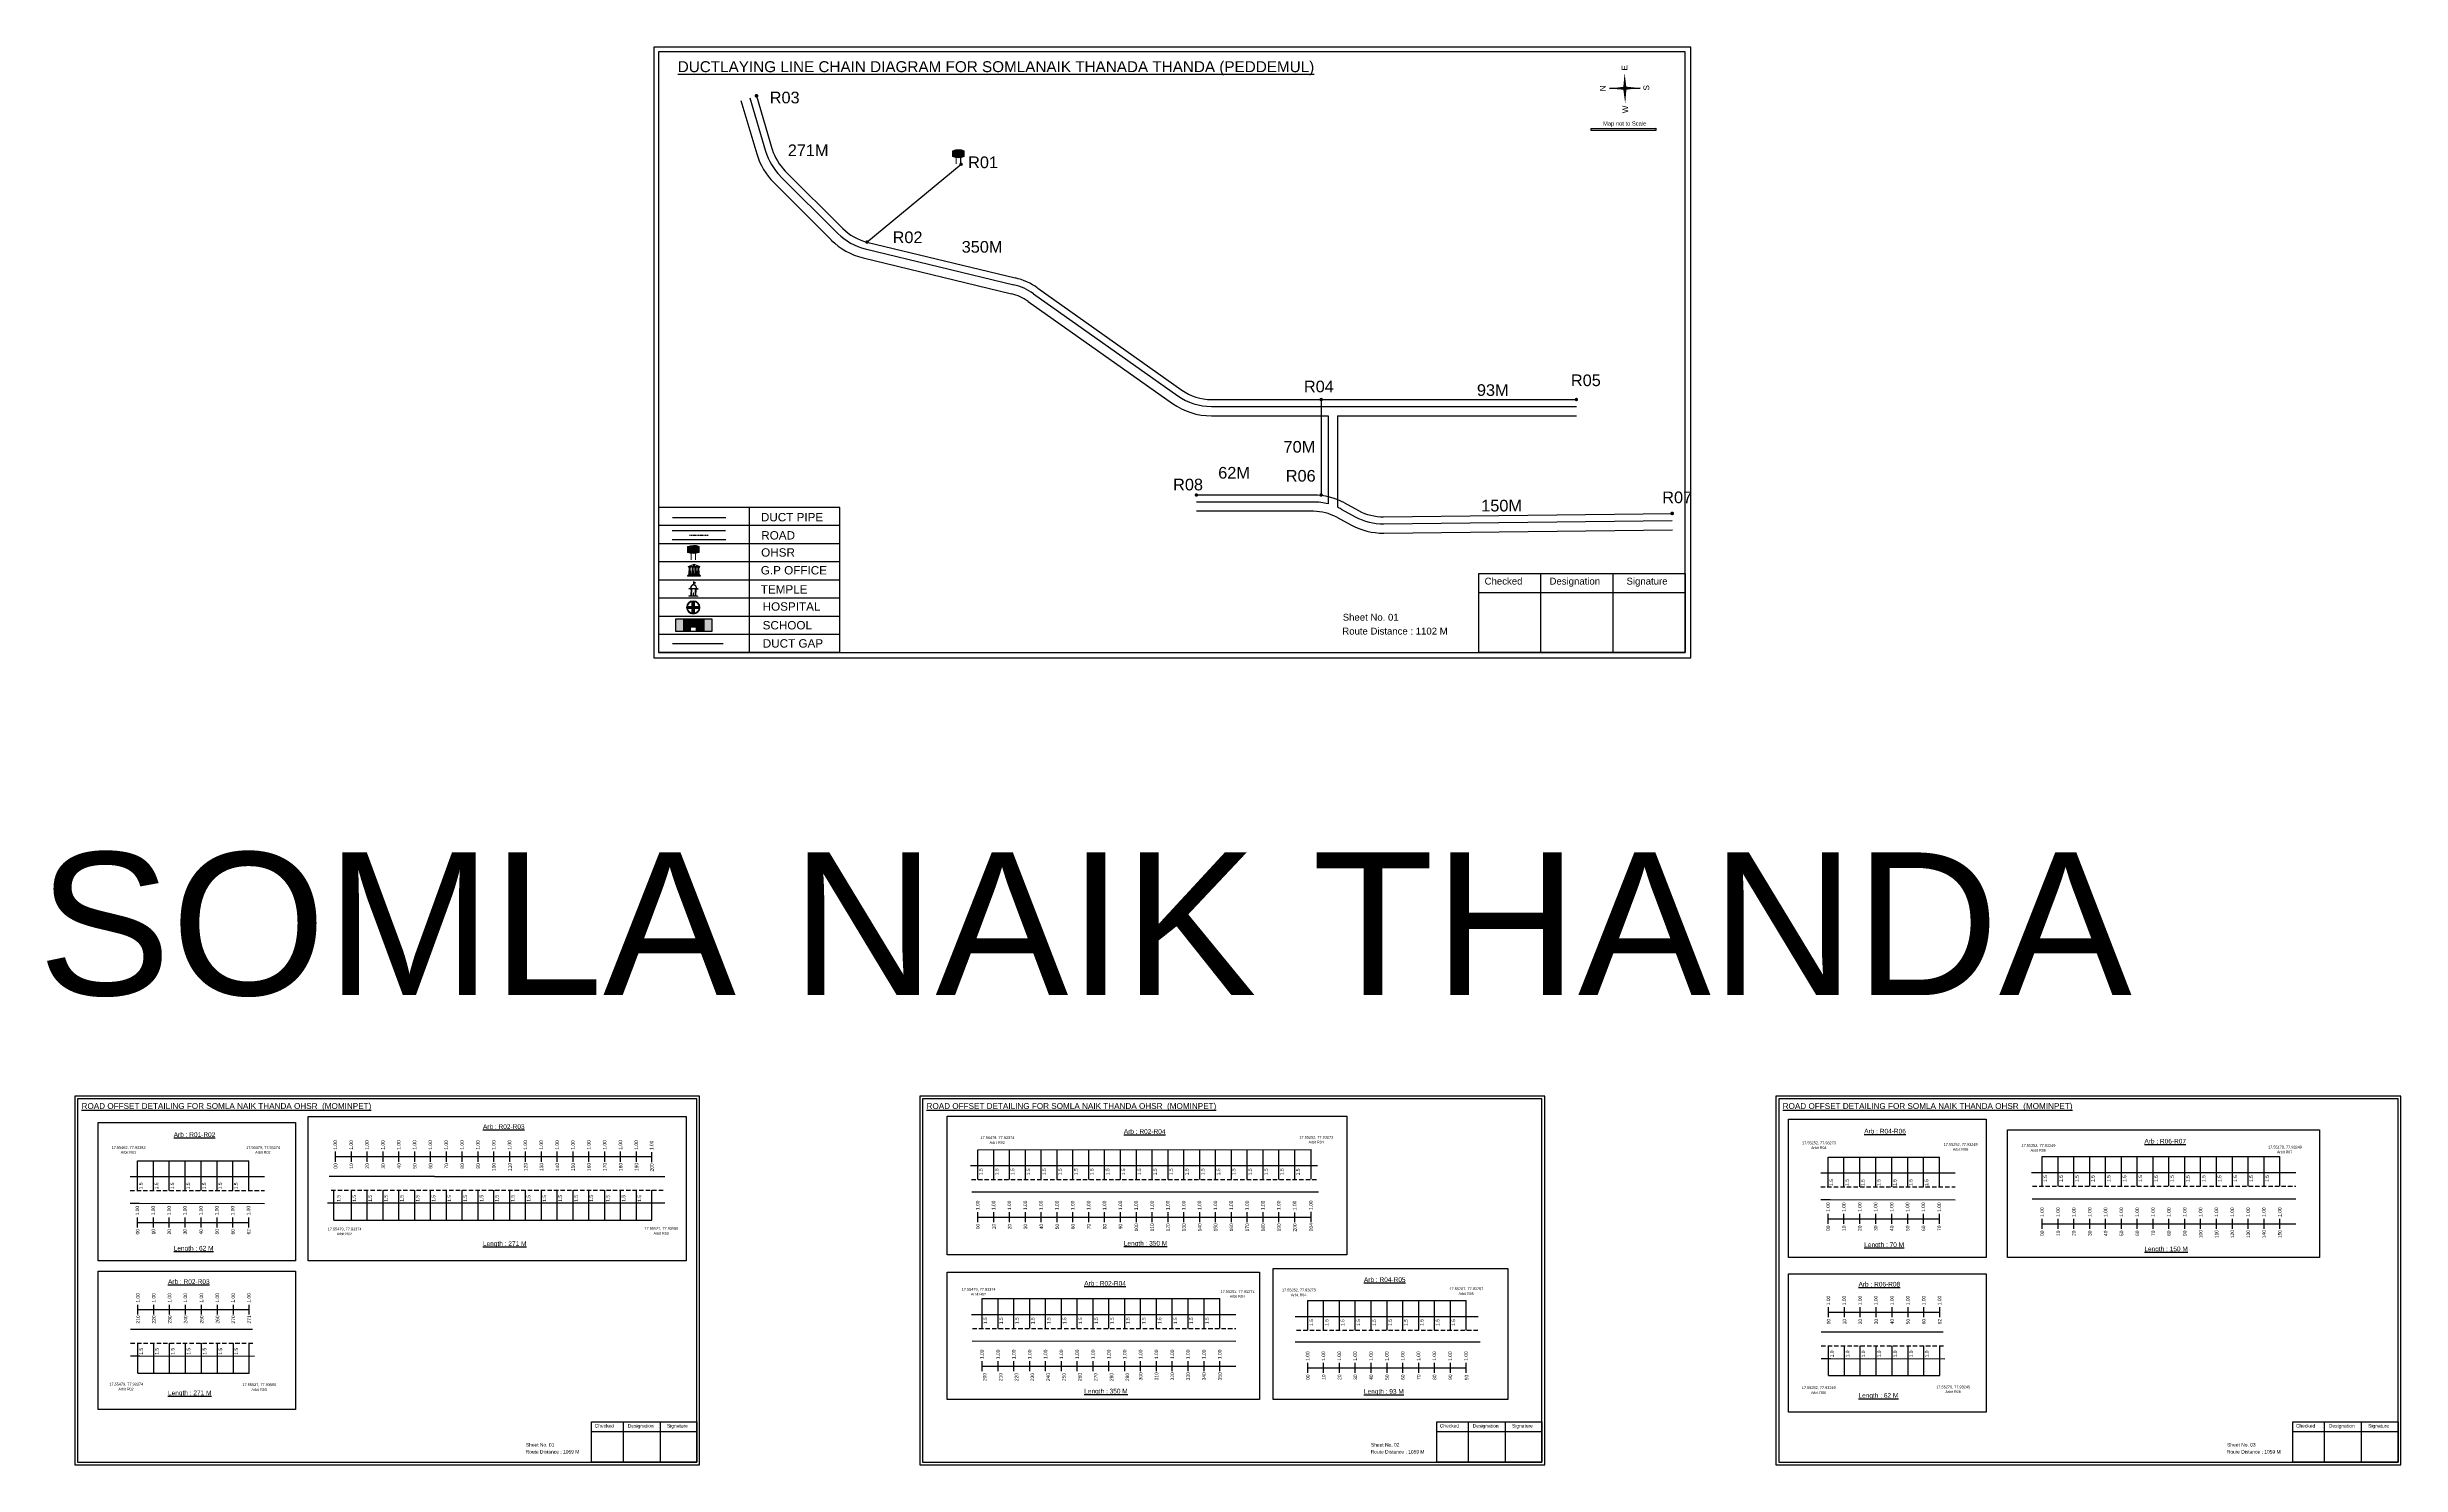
# Model space of a CAD drawing. Header units: inches. Extents: x 20 to 2041, y 8 to 1226.
import ezdxf

# ---------------------------------------------------------------- set-up
doc = ezdxf.new("R2010")
doc.units = ezdxf.units.IN
doc.header["$MEASUREMENT"] = 0
doc.linetypes.add('DASHED2', pattern=[0.375, 0.25, -0.125])
doc.linetypes.add('DASHEDX2', pattern=[1.5, 1, -0.5])
for name, color, linetype in [('LANDMARK', 7, 'Continuous'), ('OHT', 7, 'Continuous'), ('PDF_Geometry', 7, 'Continuous'), ('PDF_Text', 5, 'Continuous'), ('pipe', 5, 'Continuous')]:
    doc.layers.add(name, color=color, linetype=linetype)
doc.styles.add('PDF Arial', font='arial.ttf')
doc.styles.get("Standard").update_dxf_attribs({"font": 'arial.ttf'})

# ---------------------------------------------------------------- blocks, each defined once
blk = doc.blocks.new('OHT')
at = {"linetype": 'Continuous', "lineweight": 0, "true_color": 0x0ffffc}
blk.add_hatch(color=4, dxfattribs=at).paths.add_polyline_path([(0.01, 1), (0, 1, 0.101323), (-0.4, 0.92), (-0.4, 0.52, 0.194075), (0.4, 0.52), (0.4, 0.92, 0.097877)])
at = {"color": 4, "linetype": 'Continuous', "lineweight": 0, "true_color": 0x0ffffc, "flags": 128}
for points in [[(-0.4, 0.52), (-0.4, 0.92)], [(0.4, 0.52), (0.4, 0.92)]]:
    blk.add_lwpolyline(points, dxfattribs=at)
at = {"color": 4, "linetype": 'Continuous', "lineweight": 0, "true_color": 0x0ffffc, "const_width": 0.075, "flags": 128}
for points in [[(-0.15, 0), (-0.15, 0.48)], [(0.15, 0), (0.15, 0.47)]]:
    blk.add_lwpolyline(points, dxfattribs=at)
at = {"color": 4, "linetype": 'Continuous', "lineweight": 0, "true_color": 0x0ffffc}
for centre, radius, start, end in [((0.01, -0.02), 1.02, 67.3109, 113.4711), ((0, 1.51), 1.07, 247.7682, 291.7007)]:
    blk.add_arc(centre, radius, start, end, dxfattribs=at)
blk = doc.blocks.new('Government_Office')
at = {"linetype": 'Continuous', "lineweight": 0, "true_color": 0xff0000}
for points in [[(-0.5, 0.05), (0.5, 0.05), (0.5, 0), (-0.5, 0)], [(-0.45, 0.08), (-0.45, 0.12), (0.45, 0.12), (0.45, 0.08)], [(-0.4, 0.14), (-0.4, 0.18), (0.4, 0.18), (0.4, 0.14)]]:
    blk.add_hatch(color=1, dxfattribs=at).paths.add_polyline_path(points)
h = blk.add_hatch(color=1, dxfattribs=at)
h.paths.add_polyline_path([(0.44, 0.72), (0.45, 0.75), (0, 0.93), (-0.45, 0.75), (-0.44, 0.72)])
h.paths.add_polyline_path([(0.36, 0.75), (-0.36, 0.75), (0, 0.9)], flags=16)
h.paths.add_polyline_path([(0, 0.78, -1), (0, 0.87, -1)], flags=0)
h = blk.add_hatch(color=1, dxfattribs=at)
edge = h.paths.add_edge_path()
edge.add_line((-0.27, 0.2), (-0.3, 0.68))
edge.add_line((-0.3, 0.68), (-0.29, 0.68))
edge.add_arc((-0.28, 0.69), 0.0176, 225.304, 441.5659)
edge.add_line((-0.28, 0.7), (-0.39, 0.7))
edge.add_arc((-0.39, 0.69), 0.0176, 98.4341, 314.696)
edge.add_line((-0.38, 0.68), (-0.37, 0.68))
edge.add_line((-0.37, 0.68), (-0.4, 0.2))
edge.add_line((-0.4, 0.2), (-0.27, 0.2))
h = blk.add_hatch(color=1, dxfattribs=at)
edge = h.paths.add_edge_path()
edge.add_line((-0.05, 0.2), (-0.07, 0.68))
edge.add_line((-0.07, 0.68), (-0.07, 0.68))
edge.add_arc((-0.05, 0.69), 0.0176, 225.304, 441.5659)
edge.add_line((-0.05, 0.7), (-0.17, 0.7))
edge.add_arc((-0.17, 0.69), 0.0176, 98.4341, 314.696)
edge.add_line((-0.16, 0.68), (-0.15, 0.68))
edge.add_line((-0.15, 0.68), (-0.18, 0.2))
edge.add_line((-0.18, 0.2), (-0.05, 0.2))
h = blk.add_hatch(color=1, dxfattribs=at)
edge = h.paths.add_edge_path()
edge.add_arc((0, 0.83), 0.0467, 90, 270)
edge.add_arc((0, 0.83), 0.0467, 270, 450)
h = blk.add_hatch(color=1, dxfattribs=at)
edge = h.paths.add_edge_path()
edge.add_line((0.18, 0.2), (0.15, 0.68))
edge.add_line((0.15, 0.68), (0.16, 0.68))
edge.add_arc((0.17, 0.69), 0.0176, 225.304, 441.5659)
edge.add_line((0.17, 0.7), (0.05, 0.7))
edge.add_arc((0.05, 0.69), 0.0176, 98.4341, 314.696)
edge.add_line((0.07, 0.68), (0.07, 0.68))
edge.add_line((0.07, 0.68), (0.05, 0.2))
edge.add_line((0.05, 0.2), (0.18, 0.2))
h = blk.add_hatch(color=1, dxfattribs=at)
edge = h.paths.add_edge_path()
edge.add_line((0.4, 0.2), (0.37, 0.68))
edge.add_line((0.37, 0.68), (0.38, 0.68))
edge.add_arc((0.39, 0.69), 0.0176, 225.304, 441.5659)
edge.add_line((0.4, 0.7), (0.28, 0.7))
edge.add_arc((0.28, 0.69), 0.0176, 98.4341, 314.696)
edge.add_line((0.29, 0.68), (0.3, 0.68))
edge.add_line((0.3, 0.68), (0.27, 0.2))
edge.add_line((0.27, 0.2), (0.4, 0.2))
at = {"color": 1, "linetype": 'Continuous', "lineweight": 0, "true_color": 0xff0000, "flags": 128}
for points in [[(-0.5, 0.05), (0.5, 0.05), (0.5, 0), (-0.5, 0)], [(-0.45, 0.75), (-0.44, 0.72), (0.44, 0.72), (0.45, 0.75), (0, 0.93)], [(-0.45, 0.08), (-0.45, 0.12), (0.45, 0.12), (0.45, 0.08)], [(-0.4, 0.14), (-0.4, 0.18), (0.4, 0.18), (0.4, 0.14)], [(-0.36, 0.75), (0.36, 0.75), (0, 0.9)]]:
    blk.add_lwpolyline(points, close=True, dxfattribs=at)
for points in [[(-0.27, 0.2), (-0.3, 0.68), (-0.29, 0.68, 1.379694), (-0.28, 0.7), (-0.39, 0.7, 1.379694), (-0.38, 0.68), (-0.37, 0.68), (-0.4, 0.2)], [(-0.05, 0.2), (-0.07, 0.68), (-0.07, 0.68, 1.379694), (-0.05, 0.7), (-0.17, 0.7, 1.379694), (-0.16, 0.68), (-0.15, 0.68), (-0.18, 0.2)], [(0, 0.87, 1), (0, 0.78, 1)], [(0.18, 0.2), (0.15, 0.68), (0.16, 0.68, 1.379694), (0.17, 0.7), (0.05, 0.7, 1.379694), (0.07, 0.68), (0.07, 0.68), (0.05, 0.2)], [(0.4, 0.2), (0.37, 0.68), (0.38, 0.68, 1.379694), (0.4, 0.7), (0.28, 0.7, 1.379694), (0.29, 0.68), (0.3, 0.68), (0.27, 0.2)]]:
    blk.add_lwpolyline(points, format="xyb", close=True, dxfattribs=at)
blk = doc.blocks.new('Temple')
at = {"linetype": 'Continuous', "lineweight": 0, "true_color": 0xff0000}
h = blk.add_hatch(color=1, dxfattribs=at)
edge = h.paths.add_edge_path()
edge.add_line((0.17, 0.49), (0.22, 0.49))
edge.add_line((0.22, 0.49), (0.22, 0.5))
edge.add_line((0.22, 0.5), (0.31, 0.5))
edge.add_line((0.31, 0.5), (0.31, 0.53))
edge.add_line((0.31, 0.53), (0.26, 0.53))
edge.add_line((0.26, 0.53), (0.26, 0.54))
edge.add_line((0.26, 0.54), (0.2, 0.54))
edge.add_spline(control_points=[(0.2, 0.54), (0.2, 0.59), (0.19, 0.64), (0.14, 0.74), (0.09, 0.79), (0.03, 0.8), (0.02, 0.81), (0.01, 0.81)], knot_values=[4.712389, 4.712389, 4.712389, 4.712389, 5.278166, 5.278166, 6.117402, 6.117402, 6.223801, 6.223801, 6.223801, 6.223801], degree=3, periodic=0)
edge.add_line((0.01, 0.81), (0.01, 0.79))
edge.add_line((0.01, 0.79), (-0.01, 0.79))
edge.add_line((-0.01, 0.79), (-0.01, 0.81))
edge.add_spline(control_points=[(-0.01, 0.81), (-0.05, 0.8), (-0.1, 0.78), (-0.17, 0.7), (-0.2, 0.63), (-0.2, 0.55), (-0.2, 0.55), (-0.2, 0.54)], knot_values=[6.343965, 6.343965, 6.343965, 6.343965, 6.956638, 6.956638, 7.795874, 7.795874, 7.853982, 7.853982, 7.853982, 7.853982], degree=3, periodic=0)
edge.add_line((-0.2, 0.54), (-0.26, 0.54))
edge.add_line((-0.26, 0.54), (-0.26, 0.53))
edge.add_line((-0.26, 0.53), (-0.31, 0.53))
edge.add_line((-0.31, 0.53), (-0.31, 0.5))
edge.add_line((-0.31, 0.5), (-0.22, 0.5))
edge.add_line((-0.22, 0.5), (-0.22, 0.49))
edge.add_line((-0.22, 0.49), (-0.17, 0.49))
edge.add_line((-0.17, 0.49), (-0.17, 0.07))
edge.add_arc((-0.2, 0.07), 0.03, -90, 0, ccw=False)
edge.add_line((-0.2, 0.04), (-0.26, 0.04))
edge.add_line((-0.26, 0.04), (-0.26, 0.03))
edge.add_line((-0.26, 0.03), (-0.31, 0.03))
edge.add_line((-0.31, 0.03), (-0.31, 0))
edge.add_line((-0.31, 0), (0.31, 0))
edge.add_line((0.31, 0), (0.31, 0.03))
edge.add_line((0.31, 0.03), (0.26, 0.03))
edge.add_line((0.26, 0.03), (0.26, 0.04))
edge.add_line((0.26, 0.04), (0.2, 0.04))
edge.add_arc((0.2, 0.07), 0.03, 180, 270, ccw=False)
edge.add_line((0.17, 0.07), (0.17, 0.49))
h.paths.add_polyline_path([(0.12, 0.07, -0.414214), (0.1, 0.04), (0.05, 0.04), (0.05, 0.03), (-0.05, 0.03), (-0.05, 0.04), (-0.1, 0.04, -0.414214), (-0.12, 0.07), (-0.12, 0.5), (0.12, 0.5)], flags=16)
edge = h.paths.add_edge_path(flags=16)
edge.add_ellipse((0, 0.54), major_axis=(0, 0.242), ratio=0.722808, start_angle=270, end_angle=450, ccw=False)
edge.add_line((0.17, 0.54), (-0.17, 0.54))
h.paths.add_polyline_path([(0.01, 0.23), (0.01, 0.07), (-0.01, 0.07), (-0.01, 0.23)], flags=0)
at = {"linetype": 'Continuous', "lineweight": 0, "true_color": 0xe66000}
blk.add_hatch(color=32, dxfattribs=at).paths.add_polyline_path([(-0.01, 1), (0.15, 0.93), (0, 0.85)])
at = {"linetype": 'Continuous', "lineweight": 0, "true_color": 0xff0000}
h = blk.add_hatch(color=1, dxfattribs=at)
edge = h.paths.add_edge_path()
edge.add_line((0.01, 0.86), (0, 0.85))
edge.add_line((0, 0.85), (0, 0.93))
edge.add_line((0, 0.93), (-0.01, 0.93))
edge.add_line((-0.01, 0.93), (-0.01, 0.81))
edge.add_spline(control_points=[(-0.01, 0.81), (0, 0.81), (0, 0.81), (0.01, 0.81)], knot_values=[6.223801, 6.223801, 6.223801, 6.223801, 6.343965, 6.343965, 6.343965, 6.343965], degree=3, periodic=0)
edge.add_line((0.01, 0.81), (0.01, 0.86))
h = blk.add_hatch(color=1, dxfattribs=at)
edge = h.paths.add_edge_path()
edge.add_line((0.01, 0.79), (0.01, 0.81))
edge.add_spline(control_points=[(0.01, 0.81), (0, 0.81), (0, 0.81), (-0.01, 0.81)], knot_values=[6.223801, 6.223801, 6.223801, 6.223801, 6.343965, 6.343965, 6.343965, 6.343965], degree=3, periodic=0)
edge.add_line((-0.01, 0.81), (-0.01, 0.79))
edge.add_line((-0.01, 0.79), (0.01, 0.79))
at = {"color": 1, "linetype": 'Continuous', "lineweight": 0, "true_color": 0xff0000, "flags": 128}
blk.add_lwpolyline([(0.2, 0.54), (0.26, 0.54), (0.26, 0.53), (0.31, 0.53), (0.31, 0.5), (0.22, 0.5), (0.22, 0.49), (0.17, 0.49), (0.17, 0.07, 0.414214), (0.2, 0.04), (0.26, 0.04), (0.26, 0.03), (0.31, 0.03), (0.31, 0), (-0.31, 0), (-0.31, 0.03), (-0.26, 0.03), (-0.26, 0.04), (-0.2, 0.04, 0.414214), (-0.17, 0.07), (-0.17, 0.49), (-0.22, 0.49), (-0.22, 0.5), (-0.31, 0.5), (-0.31, 0.53), (-0.26, 0.53), (-0.26, 0.54), (-0.2, 0.54)], format="xyb", dxfattribs=at)
blk.add_lwpolyline([(-0.17, 0.54), (0.17, 0.54)], dxfattribs=at)
blk.add_lwpolyline([(0.12, 0.5), (0.12, 0.07, -0.414214), (0.1, 0.04), (0.05, 0.04), (0.05, 0.03), (-0.05, 0.03), (-0.05, 0.04), (-0.1, 0.04, -0.414214), (-0.12, 0.07), (-0.12, 0.5)], format="xyb", close=True, dxfattribs=at)
at = {"color": 32, "linetype": 'Continuous', "lineweight": 0, "true_color": 0xe66000, "flags": 128}
blk.add_lwpolyline([(-0.01, 1), (0.15, 0.93), (0, 0.85), (-0.01, 1)], dxfattribs=at)
at = {"color": 1, "linetype": 'Continuous', "lineweight": 0, "true_color": 0xff0000, "flags": 128}
for points in [[(0.01, 0.93), (-0.01, 0.93), (-0.01, 0.79), (0.01, 0.79)], [(0.01, 0.23), (-0.01, 0.23), (-0.01, 0.07), (0.01, 0.07)]]:
    blk.add_lwpolyline(points, close=True, dxfattribs=at)
at = {"color": 1, "linetype": 'Continuous', "lineweight": 0, "true_color": 0xff0000}
blk.add_ellipse((0, 0.54), major_axis=(0, 0.242), ratio=0.722808, start_param=4.712389, end_param=7.853982, dxfattribs=at)
blk.add_open_spline([(0.2, 0.54), (0.2, 0.59), (0.19, 0.64), (0.14, 0.74), (0.09, 0.79), (-0.02, 0.82), (-0.08, 0.79), (-0.17, 0.7), (-0.2, 0.63), (-0.2, 0.55), (-0.2, 0.55), (-0.2, 0.54)], degree=3, knots=[4.712389, 4.712389, 4.712389, 4.712389, 5.278166, 5.278166, 6.117402, 6.117402, 6.956638, 6.956638, 7.795874, 7.795874, 7.853982, 7.853982, 7.853982, 7.853982], dxfattribs=at)
blk = doc.blocks.new('*U8')
at = {"color": 0, "linetype": 'DASHEDX2', "transparency": 16777216}
blk.add_line((-8.2, 0), (8, 0), dxfattribs=at)
blk = doc.blocks.new('Hospital')
at = {"linetype": 'Continuous', "lineweight": 0, "true_color": 0x000000}
h = blk.add_hatch(color=18, dxfattribs=at)
h.paths.add_polyline_path([(-0.5, 0, 1), (0.5, 0, 1)])
h.paths.add_polyline_path([(0.45, 0, -1), (-0.45, 0, -1)], flags=16)
at = {"linetype": 'Continuous', "true_color": 0xff0000}
blk.add_hatch(color=1, dxfattribs=at).paths.add_polyline_path([(-0.39, 0.08), (-0.08, 0.08), (-0.08, 0.39), (0.08, 0.39), (0.08, 0.08), (0.39, 0.08), (0.39, -0.08), (0.08, -0.08), (0.08, -0.39), (-0.08, -0.39), (-0.08, -0.08), (-0.39, -0.08)])
at = {"color": 1, "linetype": 'Continuous', "true_color": 0xff0000, "flags": 128}
blk.add_lwpolyline([(-0.39, 0.08), (-0.08, 0.08), (-0.08, 0.39), (0.08, 0.39), (0.08, 0.08), (0.39, 0.08), (0.39, -0.08), (0.08, -0.08), (0.08, -0.39), (-0.08, -0.39), (-0.08, -0.08), (-0.39, -0.08)], close=True, dxfattribs=at)
at = {"color": 18, "linetype": 'Continuous', "lineweight": 0, "true_color": 0x000000}
for radius in [0.5, 0.446]:
    blk.add_circle((0, 0), radius, dxfattribs=at)

msp = doc.modelspace()

# ---------------------------------------------------------------- hatches: boundary and pattern name
at = {"ltscale": 0.5}
h = msp.add_hatch(color=5, dxfattribs=at)
h.dxf.hatch_style = 1
h.paths.add_polyline_path([(631, 1183.7, 1), (627.8, 1183.7, 1)])
at = {"true_color": 0x0093dd}
h = msp.add_hatch(color=142, dxfattribs=at)
h.dxf.hatch_style = 1
h.paths.add_polyline_path([(1346, 1155.6), (1346, 1153.8), (1401.5, 1153.9), (1401.5, 1155.8)])
at = {"ltscale": 0.5}
h = msp.add_hatch(color=5, dxfattribs=at)
h.dxf.hatch_style = 1
h.paths.add_polyline_path([(806.6, 1124.9, 1), (803.5, 1124.9, 1)])
h = msp.add_hatch(color=5, dxfattribs=at)
h.dxf.hatch_style = 1
h.paths.add_polyline_path([(725.8, 1058.1, 1), (722.7, 1058.1, 1)])
h = msp.add_hatch(color=5, dxfattribs=at)
h.dxf.hatch_style = 1
h.paths.add_polyline_path([(1115.7, 922.9, 1), (1112.6, 922.9, 1)])
h = msp.add_hatch(color=5, dxfattribs=at)
h.dxf.hatch_style = 1
h.paths.add_polyline_path([(1334.8, 922.9, 1), (1331.7, 922.9, 1)])
h = msp.add_hatch(color=5, dxfattribs=at)
h.dxf.hatch_style = 1
h.paths.add_polyline_path([(1008.6, 840.9, 1), (1005.5, 840.9, 1)])
h = msp.add_hatch(color=5, dxfattribs=at)
h.dxf.hatch_style = 1
h.paths.add_polyline_path([(1115.7, 840.9, 1), (1112.6, 840.9, 1)])
h = msp.add_hatch(color=5, dxfattribs=at)
h.dxf.hatch_style = 1
h.paths.add_polyline_path([(1417.1, 825.1, 1), (1413.9, 825.1, 1)])
at = {"true_color": 0xc8c92d}
h = msp.add_hatch(color=52, dxfattribs=at)
h.dxf.hatch_style = 1
h.paths.add_polyline_path([(566.2, 734.7), (560.1, 734.7), (560.1, 723.6), (566.2, 723.6)])
h.paths.add_polyline_path([(591.1, 734.7), (584.9, 734.7), (584.9, 723.6), (591.1, 723.6)])
at = {"true_color": 0x293189}
h = msp.add_hatch(color=177, dxfattribs=at)
h.dxf.hatch_style = 1
h.paths.add_polyline_path([(584.9, 734.7), (566.2, 734.7), (566.2, 723.6), (573.2, 723.6), (573.2, 727.2), (577.1, 727.2), (577.1, 723.6), (584.9, 723.6)])
h.paths.add_polyline_path([(568.9, 732.2), (567.5, 732.2), (567.5, 733.5), (568.9, 733.5)], flags=16)
h.paths.add_polyline_path([(581.8, 732.2), (581.8, 733.5), (583.1, 733.5), (583.1, 732.2)], flags=16)

# ---------------------------------------------------------------- linework, layer by layer
for p, q in [((616, 1179.7), (629.6, 1133.8)), ((623.6, 1182), (637.2, 1136)), ((1388.1, 1190.3), (1361.8, 1189.9)), ((1361.8, 1189.9), (1388.1, 1190.3)), ((1388.1, 1190.3), (1361.8, 1189.9)), ((1375, 1190.1), (1388.1, 1190.3)), ((649.8, 1114.8), (699.2, 1065.5)), ((644.2, 1109.2), (693.6, 1059.9)), ((722.8, 1052.3), (850.2, 1021.5)), ((720.9, 1044.5), (848.3, 1013.7)), ((867.3, 1013.7), (991.2, 926.1)), ((862.7, 1007.2), (986.5, 919.5)), ((1020, 916.9), (1333.3, 916.9)), ((1020, 908.9), (1120.1, 908.9)), ((1120.1, 908.9), (1120.1, 833.2)), ((1128.1, 908.9), (1333.3, 908.9)), ((1128.1, 908.9), (1128.1, 830.4)), ((545.4, 830.1), (545.4, 706.9)), ((623.1, 830.1), (623.1, 705.7)), ((1107.5, 834.9), (1007.1, 834.9)), ((1131.3, 828.8), (1143.5, 822.2)), ((700.9, 814.6), (545.4, 814.6)), ((557, 810.3), (602.9, 810.3)), ((1107.5, 826.9), (1007.1, 826.9)), ((1127.5, 821.8), (1139.7, 815.2)), ((1167.8, 816.2), (1415.6, 819.1)), ((1167.9, 808.2), (1415.7, 811.1)), ((700.9, 799), (545.4, 799)), ((557, 802.8), (603.2, 802.8)), ((700.9, 783.5), (545.4, 783.5)), ((700.9, 767.9), (545.4, 767.9)), ((700.9, 752.4), (545.4, 752.4)), ((545.4, 736.8), (700.9, 736.8)), ((545.4, 721.3), (700.9, 721.3)), ((545.4, 706.9), (545.4, 705.7)), ((545.4, 706.7), (545.4, 705.7)), ((700.9, 705.7), (545.4, 705.7)), ((98.1, 243.8), (98.1, 269.3)), ((111.7, 243.8), (111.7, 269.3)), ((125.3, 243.8), (125.3, 269.3)), ((138.9, 243.8), (138.9, 269.3)), ((152.7, 243.8), (152.7, 269.3)), ((166.3, 243.8), (166.3, 269.3)), ((179.9, 243.8), (179.9, 269.3)), ((193.5, 243.8), (193.5, 269.3)), ((813.1, 265.1), (1110.9, 265.1)), ((819.5, 253.3), (819.5, 278.8)), ((833.1, 253.3), (833.1, 278.8)), ((846.7, 253.3), (846.7, 278.8)), ((860.3, 253.3), (860.3, 278.8)), ((873.9, 253.3), (873.9, 278.8)), ((887.5, 253.3), (887.5, 278.8)), ((901.1, 253.3), (901.1, 278.8)), ((914.7, 253.3), (914.7, 278.8)), ((928.3, 253.3), (928.3, 278.8)), ((941.9, 253.3), (941.9, 278.8)), ((955.5, 253.3), (955.5, 278.8)), ((969.1, 253.3), (969.1, 278.8)), ((982.7, 253.3), (982.7, 278.8)), ((996.3, 253.3), (996.3, 278.8)), ((1009.9, 253.3), (1009.9, 278.8)), ((1023.5, 253.3), (1023.5, 278.8)), ((1037.1, 253.3), (1037.1, 278.8)), ((1050.7, 253.3), (1050.7, 278.8)), ((1064.3, 253.3), (1064.3, 278.8)), ((1077.9, 253.3), (1077.9, 278.8)), ((1091.5, 253.4), (1091.5, 278.7)), ((1105.5, 253.4), (1105.5, 279)), ((1549.4, 246.8), (1549.4, 272.3)), ((1563, 246.8), (1563, 272.3)), ((1576.6, 246.8), (1576.6, 272.3)), ((1590.2, 246.8), (1590.2, 272.3)), ((1604.1, 246.8), (1604.1, 272.3)), ((1617.7, 246.8), (1617.7, 272.3)), ((1631.3, 246.8), (1631.3, 272.3)), ((1644.9, 246.8), (1644.9, 272.3)), ((1733.2, 247.5), (1733.2, 273)), ((1746.8, 247.5), (1746.8, 273)), ((1760.4, 247.5), (1760.4, 273)), ((1774, 247.5), (1774, 273)), ((1787.6, 247.5), (1787.6, 273)), ((1801.2, 247.5), (1801.2, 273)), ((1814.8, 247.5), (1814.8, 273)), ((1828.4, 247.5), (1828.4, 273)), ((1842, 247.5), (1842, 273)), ((1855.6, 247.5), (1855.6, 273)), ((1869.2, 247.5), (1869.2, 273)), ((1882.8, 247.5), (1882.8, 273)), ((1896.4, 247.5), (1896.4, 273)), ((1910, 247.5), (1910, 273)), ((1923.6, 247.5), (1923.6, 273)), ((1937.2, 247.5), (1937.2, 273)), ((207.1, 255.6), (91.7, 255.6)), ((352.9, 255.8), (262.5, 255.7)), ((266.7, 218.4), (266.7, 243.9)), ((281.6, 218.4), (281.6, 243.9)), ((295.2, 218.4), (295.2, 243.9)), ((308.8, 218.4), (308.8, 243.9)), ((322.4, 218.4), (322.4, 243.9)), ((336, 218.4), (336, 243.9)), ((349.6, 218.4), (349.6, 243.9)), ((352.9, 255.8), (434.5, 255.9)), ((363.2, 218.4), (363.2, 243.9)), ((376.8, 218.4), (376.8, 243.9)), ((390.4, 218.4), (390.4, 243.9)), ((404, 218.4), (404, 243.9)), ((417.6, 218.4), (417.6, 243.9)), ((431.2, 218.4), (431.2, 243.9)), ((434.5, 255.9), (550.6, 255.8)), ((444.8, 218.4), (444.8, 243.9)), ((458.4, 218.4), (458.4, 243.9)), ((472, 218.4), (472, 243.9)), ((485.6, 218.4), (485.6, 243.9)), ((499.2, 218.4), (499.2, 243.9)), ((512.8, 218.4), (512.8, 243.9)), ((526.4, 218.4), (526.4, 243.9)), ((539.7, 218.4), (539.7, 243.9)), ((814.3, 242.6), (1111.8, 242.5)), ((1658.5, 258.6), (1543, 258.6)), ((1724.1, 259.3), (1950.8, 259.3)), ((91.7, 233), (99.7, 233)), ((99.7, 233), (207.1, 232.7)), ((261.2, 233.1), (311.4, 233.1)), ((307.8, 233.1), (365.6, 233.1)), ((365.6, 233.1), (434.5, 233.2)), ((434.5, 233.2), (507.6, 233.2)), ((507.6, 233.2), (550.6, 233.3)), ((1543, 235.9), (1551.1, 235.9)), ((1551.1, 235.9), (1658.5, 235.7)), ((1724.5, 236.7), (1950.8, 236.6)), ((823.2, 125.4), (823.2, 150.9)), ((836.8, 125.4), (836.8, 150.9)), ((850.4, 125.4), (850.4, 150.9)), ((864, 125.4), (864, 150.9)), ((877.6, 125.4), (877.6, 150.9)), ((891.2, 125.4), (891.2, 150.9)), ((904.8, 125.4), (904.8, 150.9)), ((918.4, 125.4), (918.4, 150.9)), ((932, 125.4), (932, 150.9)), ((945.6, 125.4), (945.6, 150.9)), ((959.2, 125.4), (959.2, 150.9)), ((972.8, 125.4), (972.8, 150.9)), ((986.4, 125.4), (986.4, 150.9)), ((1000, 125.4), (1000, 150.9)), ((1013.6, 125.4), (1013.6, 150.9)), ((1027.2, 125.4), (1027.2, 150.9)), ((1102.7, 123.9), (1102.7, 149.4)), ((1116.3, 123.9), (1116.3, 149.4)), ((1129.9, 123.9), (1129.9, 149.4)), ((1143.5, 123.9), (1143.5, 149.4)), ((1157.1, 123.9), (1157.1, 149.4)), ((1170.7, 123.9), (1170.7, 149.4)), ((1184.3, 123.9), (1184.3, 149.4)), ((1197.9, 123.9), (1197.9, 149.4)), ((1211.5, 123.9), (1211.5, 149.4)), ((1225.1, 123.9), (1225.1, 149.4)), ((1238.7, 123.9), (1238.7, 149.4)), ((196.8, 124.5), (92, 124.5)), ((814, 137.2), (1040.8, 137.2)), ((1091.8, 135.7), (1249, 135.7)), ((1648.1, 122.2), (1543.4, 122.2)), ((92, 101.8), (100.1, 101.8)), ((98.4, 87), (98.4, 112.6)), ((100.1, 101.8), (198.4, 101.5)), ((112, 87), (112, 112.6)), ((125.6, 87), (125.6, 112.6)), ((139.2, 87), (139.2, 112.6)), ((153.1, 87), (153.1, 112.6)), ((166.7, 87), (166.7, 112.6)), ((180.3, 87), (180.3, 112.6)), ((193.9, 87), (193.9, 112.6)), ((814.5, 114.6), (1040.8, 114.5)), ((1250.8, 113.6), (1091.8, 113.6)), ((1549.8, 84.8), (1549.8, 110.3)), ((1563.4, 84.8), (1563.4, 110.3)), ((1577, 84.8), (1577, 110.3)), ((1590.6, 84.8), (1590.6, 110.3)), ((1604.4, 84.8), (1604.4, 110.3)), ((1618, 84.8), (1618, 110.3)), ((1631.6, 84.8), (1631.6, 110.3)), ((1645.2, 84.8), (1645.2, 110.3)), ((1543.4, 99.5), (1551.4, 99.5)), ((1551.4, 99.5), (1649.7, 99.2))]:
    msp.add_line(p, q)
at = {"color": 1}
msp.add_line((1361.8, 1189.9), (1375, 1190.1), dxfattribs=at)
at = {"color": 242, "true_color": 0xcd2027}
for p, q in [((1302.4, 773.6), (1302.4, 705.7)), ((1364.6, 773.6), (1364.6, 705.7)), ((1249.5, 757.1), (1426.7, 757.1))]:
    msp.add_line(p, q, dxfattribs=at)
at = {"color": 5}
for p, q in [((98.1, 269.3), (193.5, 269.3)), ((819.5, 278.8), (1105.5, 279)), ((1549.4, 272.3), (1644.9, 272.3)), ((1733.2, 273), (1937.2, 273)), ((266.7, 218.4), (539.7, 218.4)), ((823.2, 150.9), (1027.2, 150.9)), ((1102.7, 149.4), (1238.7, 149.4)), ((98.4, 87), (193.9, 87)), ((1549.8, 84.8), (1645.2, 84.8))]:
    msp.add_line(p, q, dxfattribs=at)
at = {"color": 217, "true_color": 0x93278f}
for p, q in [((268, 268.5), (268, 277.1)), ((268, 272.8), (539.5, 272.8)), ((281.6, 268.5), (281.6, 277.1)), ((295.2, 268.5), (295.2, 277.1)), ((308.8, 268.5), (308.8, 277.1)), ((322.4, 268.5), (322.4, 277.1)), ((336, 268.5), (336, 277.1)), ((349.6, 268.5), (349.6, 277.1)), ((363.2, 268.5), (363.2, 277.1)), ((376.8, 268.5), (376.8, 277.1)), ((390.4, 268.5), (390.4, 277.1)), ((404, 268.5), (404, 277.1)), ((417.6, 268.5), (417.6, 277.1)), ((431.2, 268.5), (431.2, 277.1)), ((444.8, 268.5), (444.8, 277.1)), ((458.4, 268.5), (458.4, 277.1)), ((472, 268.5), (472, 277.1)), ((485.6, 268.5), (485.6, 277.1)), ((499.2, 268.5), (499.2, 277.1)), ((512.8, 268.5), (512.8, 277.1)), ((526.4, 268.5), (526.4, 277.1)), ((539.5, 268.1), (539.5, 276.7)), ((819.5, 216.6), (819.5, 225.1)), ((833.1, 216.6), (833.1, 225.1)), ((846.7, 216.6), (846.7, 225.1)), ((860.3, 216.6), (860.3, 225.1)), ((873.9, 216.6), (873.9, 225.1)), ((887.5, 216.6), (887.5, 225.1)), ((901.1, 216.6), (901.1, 225.1)), ((914.7, 216.6), (914.7, 225.1)), ((928.3, 216.6), (928.3, 225.1)), ((941.9, 216.6), (941.9, 225.1)), ((955.5, 216.6), (955.5, 225.1)), ((969.1, 216.6), (969.1, 225.1)), ((982.7, 216.6), (982.7, 225.1)), ((996.3, 216.6), (996.3, 225.1)), ((1009.9, 216.6), (1009.9, 225.1)), ((1023.5, 216.6), (1023.5, 225.1)), ((1037.1, 216.6), (1037.1, 225.1)), ((1050.7, 216.6), (1050.7, 225.1)), ((1064.3, 216.6), (1064.3, 225.1)), ((1077.9, 216.6), (1077.9, 225.1)), ((1091.5, 216.5), (1091.5, 225)), ((1105.5, 216.7), (1105.5, 225.3)), ((1549.4, 215.1), (1549.4, 223.6)), ((1563, 215.1), (1563, 223.6)), ((1576.6, 215.1), (1576.6, 223.6)), ((1590.2, 215.1), (1590.2, 223.6)), ((1604.1, 215.1), (1604.1, 223.6)), ((1617.7, 215.1), (1617.7, 223.6)), ((1631.3, 215.1), (1631.3, 223.6)), ((1644.9, 215.1), (1644.9, 223.6)), ((98.1, 212.1), (98.1, 220.6)), ((98.1, 216.3), (193.5, 216.4)), ((111.7, 212.1), (111.7, 220.6)), ((125.3, 212.1), (125.3, 220.6)), ((138.9, 212.1), (138.9, 220.6)), ((152.7, 212.1), (152.7, 220.6)), ((166.3, 212.1), (166.3, 220.6)), ((179.9, 212.1), (179.9, 220.6)), ((193.5, 212.1), (193.5, 220.6)), ((819.5, 220.8), (1105.5, 220.9)), ((1549.4, 219.3), (1644.9, 219.4)), ((1733.1, 210.8), (1733.1, 219.3)), ((1733.2, 215), (1950.8, 215.1)), ((1746.8, 210.8), (1746.8, 219.3)), ((1760.4, 210.8), (1760.4, 219.3)), ((1774, 210.8), (1774, 219.3)), ((1787.6, 210.8), (1787.6, 219.3)), ((1801.2, 210.8), (1801.2, 219.3)), ((1814.8, 210.8), (1814.8, 219.3)), ((1828.4, 210.8), (1828.4, 219.3)), ((1842, 210.8), (1842, 219.3)), ((1855.6, 210.8), (1855.6, 219.3)), ((1869.2, 210.8), (1869.2, 219.3)), ((1882.8, 210.8), (1882.8, 219.3)), ((1896.4, 210.8), (1896.4, 219.3)), ((1910, 210.8), (1910, 219.3)), ((1923.6, 210.8), (1923.6, 219.3)), ((1937.2, 210.8), (1937.2, 219.3)), ((98.4, 137.2), (98.4, 145.7)), ((98.4, 141.5), (193.9, 141.5)), ((112, 137.2), (112, 145.7)), ((125.6, 137.2), (125.6, 145.7)), ((139.2, 137.2), (139.2, 145.7)), ((153.1, 137.2), (153.1, 145.7)), ((166.7, 137.2), (166.7, 145.7)), ((180.3, 137.2), (180.3, 145.7)), ((193.9, 137.2), (193.9, 145.7)), ((1549.8, 134.9), (1549.8, 143.5)), ((1563.4, 134.9), (1563.4, 143.5)), ((1577, 134.9), (1577, 143.5)), ((1590.6, 134.9), (1590.6, 143.5)), ((1604.4, 134.9), (1604.4, 143.5)), ((1618, 134.9), (1618, 143.5)), ((1631.6, 134.9), (1631.6, 143.5)), ((1645.2, 134.9), (1645.2, 143.5)), ((1549.8, 139.2), (1645.2, 139.3)), ((823.1, 88.7), (823.1, 97.2)), ((823.2, 92.9), (1040.8, 93)), ((836.8, 88.7), (836.8, 97.2)), ((850.4, 88.7), (850.4, 97.2)), ((864, 88.7), (864, 97.2)), ((877.6, 88.7), (877.6, 97.2)), ((891.2, 88.7), (891.2, 97.2)), ((904.8, 88.7), (904.8, 97.2)), ((918.4, 88.7), (918.4, 97.2)), ((932, 88.7), (932, 97.2)), ((945.6, 88.7), (945.6, 97.2)), ((959.2, 88.7), (959.2, 97.2)), ((972.8, 88.7), (972.8, 97.2)), ((986.4, 88.7), (986.4, 97.2)), ((1000, 88.7), (1000, 97.2)), ((1013.6, 88.7), (1013.6, 97.2)), ((1027.2, 88.7), (1027.2, 97.2)), ((1102.7, 87.2), (1102.7, 95.7)), ((1102.7, 91.4), (1238.7, 91.5)), ((1116.3, 87.2), (1116.3, 95.7)), ((1129.9, 87.2), (1129.9, 95.7)), ((1143.5, 87.2), (1143.5, 95.7)), ((1157.1, 87.2), (1157.1, 95.7)), ((1170.7, 87.2), (1170.7, 95.7)), ((1184.3, 87.2), (1184.3, 95.7)), ((1197.9, 87.2), (1197.9, 95.7)), ((1211.5, 87.2), (1211.5, 95.7)), ((1225.1, 87.2), (1225.1, 95.7)), ((1238.7, 87.2), (1238.7, 95.7))]:
    msp.add_line(p, q, dxfattribs=at)
at = {"linetype": 'DASHED2', "ltscale": 15}
for p, q in [((91.7, 243.8), (207.1, 243.8)), ((264.3, 243.9), (550.6, 243.9)), ((814, 253.3), (1110.5, 253.3)), ((1543, 246.8), (1658.5, 246.8)), ((1724.8, 247.5), (1950.8, 247.5)), ((814.8, 125.4), (1040.8, 125.4)), ((1093.1, 123.9), (1249, 123.9)), ((92, 112.6), (197.4, 112.6)), ((1543.4, 110.3), (1648.8, 110.3))]:
    msp.add_line(p, q, dxfattribs=at)
for points in [[(541.3, 1225.5), (541.3, 701), (1431.4, 701), (1431.4, 1225.5)], [(545.4, 1221.5), (545.4, 705.7), (1426.7, 705.7), (1426.7, 1221.5)], [(591.1, 734.7), (591.1, 723.6), (560.1, 723.6), (560.1, 734.7)], [(568.9, 733.5), (568.9, 732.2), (567.5, 732.2), (567.5, 733.5)], [(581.8, 732.2), (581.8, 733.5), (583.1, 733.5), (583.1, 732.2)], [(244.6, 307.4), (569, 307.4), (569, 183.3), (244.6, 183.3)], [(793.2, 307.5), (1136.1, 307.5), (1136.1, 188.5), (793.2, 188.5)], [(1515.5, 305.1), (1685.1, 305.1), (1685.1, 186.3), (1515.5, 186.3)], [(64.2, 302.1), (233.8, 302.1), (233.8, 183.3), (64.2, 183.3)], [(1703.3, 295.8), (1971.3, 295.8), (1971.3, 186.3), (1703.3, 186.3)], [(64.2, 174.5), (233.8, 174.5), (233.8, 55.7), (64.2, 55.7)], [(793.2, 173.7), (1061.3, 173.7), (1061.3, 64.2), (793.2, 64.2)], [(1073.1, 176.9), (1274.3, 176.9), (1274.3, 64.2), (1073.1, 64.2)], [(1515.5, 172.3), (1685.1, 172.3), (1685.1, 53.4), (1515.5, 53.4)]]:
    msp.add_lwpolyline(points, close=True)
at = {"color": 142, "true_color": 0x0093dd}
msp.add_lwpolyline([(1401.5, 1153.9), (1346, 1153.8), (1346, 1155.6), (1401.5, 1155.8), (1401.5, 1153.9)], dxfattribs=at)
for points in [[(700.9, 705.7), (700.9, 830.1), (545.4, 830.1)], [(571.9, 723.6), (571.9, 727.7), (578.4, 727.7), (578.4, 723.6)]]:
    msp.add_lwpolyline(points)
at = {"color": 242, "true_color": 0xcd2027}
msp.add_lwpolyline([(1426.7, 705.7), (1249.5, 705.7), (1249.5, 773.6), (1426.7, 773.6)], close=True, dxfattribs=at)
for centre, radius, start, end in [((685.2, 1150.2), 58, 196.471, 225.0448), ((685.2, 1150.2), 50, 196.471, 225.0448), ((734.6, 1100.9), 58, 225.0448, 256.3935), ((734.6, 1100.9), 50, 225.0448, 256.3935), ((838.4, 972.9), 42, 54.7186, 76.3935), ((838.4, 972.9), 50, 54.7186, 76.3935), ((1020, 966.9), 58, 234.7186, 270), ((1020, 966.9), 50, 234.7186, 270), ((1107.5, 784.9), 50, 75.3309, 90), ((1107.5, 784.9), 50, 61.5787, 65.5917), ((1107.5, 784.9), 42, 61.5787, 90), ((1167.3, 866.2), 58, 241.5787, 270.6553), ((1167.3, 866.2), 50, 241.5787, 270.6553)]:
    msp.add_arc(centre, radius, start, end)
for points in [[(1376.3, 1190.1), (1373.4, 1190.1), (1374.7, 1203.3)], [(1376.3, 1190.1), (1373.4, 1190.1), (1374.7, 1203.3)], [(1376.3, 1190.1), (1373.4, 1190.1), (1375.2, 1177)], [(1376.3, 1190.1), (1373.4, 1190.1), (1375.2, 1177)], [(1375, 1188.8), (1374.9, 1191.6), (1388.1, 1190.3)], [(1375, 1188.8), (1374.9, 1191.6), (1388.1, 1190.3)]]:
    msp.add_solid(points)
at = {"color": 1}
msp.add_solid([(1375, 1188.8), (1374.9, 1191.6), (1361.8, 1189.9)], dxfattribs=at)
msp.add_solid([(1375, 1188.8), (1374.9, 1191.6), (1361.8, 1189.9)], dxfattribs=at)
at = {"layer": 'OHT', "color": 5}
msp.add_line((557.2, 821.7), (603.1, 821.7), dxfattribs=at)
at = {"layer": 'OHT', "color": 1}
msp.add_line((557.2, 713.5), (600.8, 713.5), dxfattribs=at)
at = {"layer": 'PDF_Geometry'}
for points in [[(44.2, 324.8), (44.2, 8.1), (580.6, 8.1), (580.6, 324.8)], [(769.7, 324.8), (769.7, 8.1), (1306.1, 8.1), (1306.1, 324.8)], [(1504.6, 324.8), (1504.6, 8.1), (2041.1, 8.1), (2041.1, 324.8)], [(46.5, 322.5), (46.5, 10.5), (578.2, 10.5), (578.2, 322.5)], [(772, 322.5), (772, 10.5), (1303.7, 10.5), (1303.7, 322.5)], [(1507, 322.5), (1507, 10.5), (2038.7, 10.5), (2038.7, 322.5)]]:
    msp.add_lwpolyline(points, close=True, dxfattribs=at)
at = {"layer": 'PDF_Geometry', "color": 242, "true_color": 0xcc1f26}
for points in [[(578.2, 10.4), (487.9, 10.4), (487.9, 45.1), (578.2, 45.1)], [(1303.7, 10.4), (1213.4, 10.4), (1213.4, 45.1), (1303.7, 45.1)], [(2038.7, 10.4), (1948.4, 10.4), (1948.4, 45.1), (2038.7, 45.1)]]:
    msp.add_lwpolyline(points, close=True, dxfattribs=at)
for points in [[(514.9, 45.1), (514.9, 10.4)], [(546.6, 45.1), (546.6, 10.4)], [(1240.3, 45.1), (1240.3, 10.4)], [(1272.1, 45.1), (1272.1, 10.4)], [(1975.3, 45.1), (1975.3, 10.4)], [(2007.1, 45.1), (2007.1, 10.4)], [(487.9, 36.7), (578.2, 36.7)], [(1213.4, 36.7), (1303.7, 36.7)], [(1948.4, 36.7), (2038.7, 36.7)]]:
    msp.add_lwpolyline(points, dxfattribs=at)
at = {"layer": 'pipe'}
for p, q in [((629.4, 1183.7), (643, 1137.7)), ((654.1, 1119.1), (703.5, 1069.8)), ((724.2, 1058.1), (805.1, 1124.9)), ((724.2, 1058.1), (851.6, 1027.3)), ((870.8, 1018.6), (994.6, 931)), ((1020, 922.9), (1333.3, 922.9)), ((1114.1, 922.9), (1114.1, 840.5)), ((1107.5, 840.9), (1007.1, 840.9)), ((1134.1, 834.1), (1146.3, 827.5)), ((1167.8, 822.2), (1415.5, 825.1))]:
    msp.add_line(p, q, dxfattribs=at)
for centre, radius, start, end in [((685.2, 1150.2), 44, 196.471, 225.0448), ((734.6, 1100.9), 44, 225.0448, 256.3935), ((838.4, 972.9), 56, 54.7186, 76.3935), ((1020, 966.9), 44, 234.7186, 270), ((1107.5, 784.9), 56, 61.5787, 90), ((1167.3, 866.2), 44, 241.5787, 270.6553)]:
    msp.add_arc(centre, radius, start, end, dxfattribs=at)

# ---------------------------------------------------------------- block references
at = {"linetype": 'DASHEDX2'}
msp.add_blockref('*U8', (580, 806.5), dxfattribs=at)
at = {"layer": 'LANDMARK'}
for name, p, xscale, yscale, zscale in [('Government_Office', (575.8, 771.1), 11.32114773247135, 11.32114773247135, 11.32114773247135), ('Hospital', (575.1, 744.4), 11.41772014427468, 11.41772014427468, 11.41772014427468)]:
    msp.add_blockref(name, p, dxfattribs=dict(at, xscale=xscale, yscale=yscale, zscale=zscale))
at = {"layer": 'LANDMARK', "xscale": 12.62452535729322, "yscale": 12.62452535729322, "zscale": 12.62452535729322, "rotation": 358.3713438591284}
msp.add_blockref('Temple', (575.2, 753.9), dxfattribs=at)
at = {"layer": 'OHT', "xscale": 12.45189723782068, "yscale": 12.45189723782068, "zscale": 12.45189723782068}
for p in [(802.8, 1125), (575.2, 785.2)]:
    msp.add_blockref('OHT', p, dxfattribs=at)

# ---------------------------------------------------------------- texts
at = {"color": 242, "true_color": 0xcd2027}
for s, height, p in [('%%UDUCTLAYING LINE CHAIN DIAGRAM FOR SOMLANAIK THANADA THANDA (PEDDEMUL)', 9.375, (561.8, 1204)), ('%%UROAD OFFSET DETAILING FOR SOMLA NAIK THANDA OHSR  (MOMINPET)', 5, (50, 313.8)), ('%%UROAD OFFSET DETAILING FOR SOMLA NAIK THANDA OHSR  (MOMINPET)', 5, (775.4, 313.8)), ('%%UROAD OFFSET DETAILING FOR SOMLA NAIK THANDA OHSR  (MOMINPET)', 5, (1510.4, 313.8)), ('%%UArb : R01-R02', 4, (129.1, 289.7)), ('%%UArb : R02-R03', 4, (394.6, 296.6)), ('%%UArb : R02-R04', 4, (944.8, 292.4)), ('%%UArb : R04-R06', 4, (1580.4, 292.7)), ('%%UArb : R06-R07', 4, (1820.9, 284.1)), ('%%ULength : 62 M', 4, (129.1, 192.2)), ('%%ULength : 271 M', 4, (394.6, 196.1)), ('%%ULength : 350 M', 4, (944.8, 196.4)), ('%%ULength : 70 M', 4, (1580.4, 195.2)), ('%%ULength : 150 M', 4, (1820.9, 191.6)), ('%%UArb : R02-R03', 4, (124.2, 163.5)), ('%%UArb : R02-R04', 4, (910.8, 162)), ('%%UArb : R04-R05', 4, (1150.9, 165.2)), ('%%UArb : R06-R08', 4, (1575.5, 161.3)), ('%%ULength : 271 M', 4, (124.2, 68)), ('%%ULength : 350 M', 4, (910.8, 69.5)), ('%%ULength : 93 M', 4, (1150.9, 69.2)), ('%%ULength : 62 M', 4, (1575.5, 65.8))]:
    msp.add_text(s, height=height, dxfattribs=at).set_placement(p)
for s, height, rotation, p in [('E', 4.95, 91.0063, (1377.1, 1205.4)), ('S', 4.95, 91.0063, (1395.8, 1188.3)), ('N', 4.95, 91.0063, (1358.5, 1187.6)), ('W', 4.95, 91.0063, (1377.8, 1168.8)), ('1.5', 3, 90, (102.3, 244.8)), ('1.5', 3, 90, (115.8, 244.8)), ('1.5', 3, 90, (129.4, 244.8)), ('1.5', 3, 90, (143, 244.8)), ('1.5', 3, 90, (156.8, 244.8)), ('1.5', 3, 90, (170.4, 244.8)), ('1.5', 3, 90, (184, 244.8)), ('1.5', 3, 90, (823.5, 256.9)), ('1.5', 3, 90, (837.1, 256.9)), ('1.5', 3, 90, (850.7, 256.9)), ('1.5', 3, 90, (864.3, 256.9)), ('1.5', 3, 90, (877.9, 256.9)), ('1.5', 3, 90, (891.5, 256.9)), ('1.5', 3, 90, (905.1, 256.9)), ('1.5', 3, 90, (918.7, 256.9)), ('1.5', 3, 90, (932.3, 256.9)), ('1.5', 3, 90, (945.9, 256.9)), ('1.5', 3, 90, (959.5, 256.9)), ('1.5', 3, 90, (973.1, 256.9)), ('1.5', 3, 90, (986.7, 256.9)), ('1.5', 3, 90, (1000.3, 256.9)), ('1.5', 3, 90, (1013.9, 256.9)), ('1.5', 3, 90, (1027.5, 256.9)), ('1.5', 3, 90, (1040.5, 256.9)), ('1.5', 3, 90, (1054.7, 256.9)), ('1.5', 3, 90, (1068.3, 256.9)), ('1.5', 3, 90, (1081.9, 256.9)), ('1.5', 3, 90, (1095.6, 256.8)), ('1.5', 3, 90, (1553.6, 247.7)), ('1.5', 3, 90, (1567.1, 247.7)), ('1.5', 3, 90, (1580.7, 247.7)), ('1.5', 3, 90, (1594.3, 247.7)), ('1.5', 3, 90, (1608.1, 247.7)), ('1.5', 3, 90, (1621.7, 247.7)), ('1.5', 3, 90, (1635.3, 247.7)), ('1.5', 3, 90, (1737.3, 251.1)), ('1.5', 3, 90, (1750.9, 251.1)), ('1.5', 3, 90, (1764.5, 251.1)), ('1.5', 3, 90, (1778.1, 251.1)), ('1.5', 3, 90, (1791.7, 251.1)), ('1.5', 3, 90, (1805.3, 251.1)), ('1.5', 3, 90, (1818.9, 251.1)), ('1.5', 3, 90, (1832.5, 251.1)), ('1.5', 3, 90, (1846.1, 251.1)), ('1.5', 3, 90, (1859.7, 251.1)), ('1.5', 3, 90, (1873.3, 251.1)), ('1.5', 3, 90, (1886.9, 251.1)), ('1.5', 3, 90, (1900.5, 251.1)), ('1.5', 3, 90, (1914.1, 251.1)), ('1.5', 3, 90, (1927.7, 251.1)), ('1.5', 3, 90, (272.2, 234.1)), ('1.5', 3, 90, (285.6, 234.1)), ('1.5', 3, 90, (299.2, 234.1)), ('1.5', 3, 90, (312.8, 234.1)), ('1.5', 3, 90, (326.4, 234.1)), ('1.5', 3, 90, (340, 234.1)), ('1.5', 3, 90, (353.6, 234.1)), ('1.5', 3, 90, (367.2, 234.1)), ('1.5', 3, 90, (380.8, 234.1)), ('1.5', 3, 90, (394.9, 234.1)), ('1.5', 3, 90, (408, 234.1)), ('1.5', 3, 90, (421.6, 234.1)), ('1.5', 3, 90, (435.2, 234.1)), ('1.5', 3, 90, (448.8, 234.1)), ('1.5', 3, 90, (462.4, 234.1)), ('1.5', 3, 90, (476, 234.1)), ('1.5', 3, 90, (489, 234.1)), ('1.5', 3, 90, (503.2, 234.1)), ('1.5', 3, 90, (516.8, 234.1)), ('1.5', 3, 90, (530.4, 234.1)), ('1.5', 3, 90, (827.3, 129)), ('1.5', 3, 90, (840.9, 129)), ('1.5', 3, 90, (854.5, 129)), ('1.5', 3, 90, (868.1, 129)), ('1.5', 3, 90, (881.7, 129)), ('1.5', 3, 90, (895.3, 129)), ('1.5', 3, 90, (908.9, 129)), ('1.5', 3, 90, (922.5, 129)), ('1.5', 3, 90, (936.1, 129)), ('1.5', 3, 90, (949.7, 129)), ('1.5', 3, 90, (963.3, 129)), ('1.5', 3, 90, (976.9, 129)), ('1.5', 3, 90, (990.5, 129)), ('1.5', 3, 90, (1004.1, 129)), ('1.5', 3, 90, (1017.7, 129)), ('1.5', 3, 90, (1107.2, 127.5)), ('1.5', 3, 90, (1120.4, 127.5)), ('1.5', 3, 90, (1134, 127.5)), ('1.5', 3, 90, (1147.6, 127.5)), ('1.5', 3, 90, (1161.2, 127.5)), ('1.5', 3, 90, (1174.8, 127.5)), ('1.5', 3, 90, (1188.4, 127.5)), ('1.5', 3, 90, (1202, 127.5)), ('1.5', 3, 90, (1215.6, 127.5)), ('1.5', 3, 90, (1229.2, 127.5)), ('1.5', 3, 90, (102.6, 102.8)), ('1.5', 3, 90, (116.1, 102.8)), ('1.5', 3, 90, (129.7, 102.8)), ('1.5', 3, 90, (143.3, 102.8)), ('1.5', 3, 90, (157.1, 102.8)), ('1.5', 3, 90, (170.7, 102.8)), ('1.5', 3, 90, (184.3, 102.8)), ('1.0', 3, 90, (1554, 100.5)), ('1.0', 3, 90, (1567.5, 100.5)), ('1.0', 3, 90, (1581.1, 100.5)), ('1.0', 3, 90, (1594.7, 100.5)), ('1.0', 3, 90, (1608.5, 100.5)), ('1.0', 3, 90, (1622.1, 100.5)), ('1.0', 3, 90, (1635.7, 100.5))]:
    msp.add_text(s, height=height, rotation=rotation).set_placement(p)
for s, height, p in [('R03', 10, (640.8, 1177.2)), ('Map not to Scale', 3.542, (1356.2, 1158.1)), ('271M', 10, (656.3, 1131.9)), ('R01', 10, (811.1, 1121.6)), ('R02', 10, (746.3, 1057.2)), ('350M', 10, (805.6, 1049)), ('R04', 10, (1099.4, 929.1)), ('93M', 10, (1247.9, 926)), ('R05', 10, (1328.6, 934.4)), ('70M', 10, (1081.9, 877.3)), ('R08', 10, (987.1, 844.9)), ('62M', 10, (1025.8, 855)), ('R06', 10, (1083.8, 852.4)), ('150M', 10, (1251.6, 826.8)), ('R07', 10, (1407, 833.9)), ('DUCT PIPE', 7.18, (633.2, 818.3)), ('ROAD ', 7.18, (633.5, 802.7)), ('OHSR', 7.18, (633.4, 788)), ('G.P OFFICE', 7.18, (633.1, 772.7)), ('Checked', 5.89, (1254.5, 764)), ('Designation', 5.886, (1310.2, 764)), ('Signature', 5.89, (1376.3, 764)), ('TEMPLE', 7.18, (633.1, 756.3)), ('HOSPITAL', 7.18, (634.7, 741.6)), ('SCHOOL', 7.18, (634.7, 725.5)), ('Sheet No. 01', 5.886, (1132.7, 733)), ('DUCT GAP', 7.18, (634.8, 709.9)), ('Route Distance : 1102 M', 5.886, (1132.3, 721.1)), ('SOMLA NAIK THANDA', 122.535, (12.6, 411.5)), ('Route Distance : 1059 M', 3, (431.2, 17.9)), ('Sheet No. 01', 3, (431.4, 23.9)), ('Route Distance : 1059 M', 3, (1156.7, 17.9)), ('Sheet No. 02', 3, (1156.9, 23.9)), ('Sheet No. 03', 3, (1891.9, 23.9)), ('Route Distance : 1059 M', 3, (1891.7, 17.9))]:
    msp.add_text(s, height=height).set_placement(p)
at = {"color": 217, "true_color": 0x93278f}
for s, p in [('1.00', (269.3, 278.8)), ('1.00', (282.9, 278.8)), ('1.00', (296.5, 278.8)), ('1.00', (310.1, 278.8)), ('1.00', (323.7, 278.8)), ('1.00', (337.3, 278.8)), ('1.00', (350.9, 278.8)), ('1.00', (364.5, 278.8)), ('1.00', (378.1, 278.8)), ('1.00', (391.7, 278.8)), ('1.00', (405.3, 278.8)), ('1.00', (418.9, 278.8)), ('1.00', (432.5, 278.8)), ('1.00', (446.1, 278.8)), ('1.00', (459.7, 278.8)), ('1.00', (473.3, 278.8)), ('1.00', (486.9, 278.8)), ('1.00', (500.5, 278.8)), ('1.00', (514.1, 278.8)), ('1.00', (527.7, 278.8)), ('1.00', (540.8, 278.4)), ('00', (269.5, 262.5)), ('10', (283.1, 262.5)), ('20', (296.7, 262.5)), ('30', (310.3, 262.5)), ('40', (323.9, 262.5)), ('50', (337.5, 262.5)), ('60', (351.1, 262.5)), ('70', (364.7, 262.5)), ('80', (378.3, 262.5)), ('90', (391.9, 262.5)), ('100', (405.5, 260.5)), ('110', (419.1, 260.5)), ('120', (432.7, 260.5)), ('130', (446.3, 260.5)), ('140', (459.9, 260.5)), ('150', (473.5, 260.5)), ('160', (487.1, 260.5)), ('170', (500.7, 260.5)), ('180', (514.3, 260.5)), ('190', (527.9, 260.5)), ('200', (541, 260.1)), ('1.00', (99.4, 222.4)), ('1.00', (113, 222.4)), ('1.00', (126.6, 222.4)), ('1.00', (140.2, 222.4)), ('1.00', (154, 222.4)), ('1.00', (167.6, 222.4)), ('1.00', (181.2, 222.4)), ('1.00', (194.8, 222.4)), ('1.00', (820.8, 226.9)), ('1.00', (834.4, 226.9)), ('1.00', (848, 226.9)), ('1.00', (861.6, 226.9)), ('1.00', (875.2, 226.9)), ('1.00', (888.8, 226.9)), ('1.00', (902.4, 226.9)), ('1.00', (916, 226.9)), ('1.00', (929.6, 226.9)), ('1.00', (943.2, 226.9)), ('1.00', (956.8, 226.9)), ('1.00', (970.4, 226.9)), ('1.00', (984, 226.9)), ('1.00', (997.6, 226.9)), ('1.00', (1011.2, 226.9)), ('1.00', (1024.8, 226.9)), ('1.00', (1038.4, 226.9)), ('1.00', (1052, 226.9)), ('1.00', (1065.6, 226.9)), ('1.00', (1079.2, 226.9)), ('1.00', (1092.8, 226.8)), ('1.00', (1106.8, 227)), ('1.00', (1550.8, 225.4)), ('1.00', (1564.4, 225.4)), ('1.00', (1578, 225.4)), ('1.00', (1591.6, 225.4)), ('1.00', (1605.4, 225.4)), ('1.00', (1619, 225.4)), ('1.00', (1632.6, 225.4)), ('1.00', (1646.2, 225.4)), ('1.00', (1734.5, 221.1)), ('1.00', (1748.2, 221.1)), ('1.00', (1761.8, 221.1)), ('1.00', (1775.4, 221.1)), ('1.00', (1789, 221.1)), ('1.00', (1802.6, 221.1)), ('1.00', (1816.2, 221.1)), ('1.00', (1829.8, 221.1)), ('1.00', (1843.4, 221.1)), ('1.00', (1857, 221.1)), ('1.00', (1870.6, 221.1)), ('1.00', (1884.2, 221.1)), ('1.00', (1897.8, 221.1)), ('1.00', (1911.4, 221.1)), ('1.00', (1925, 221.1)), ('1.00', (1938.6, 221.1)), ('00', (99.6, 206)), ('10', (113.2, 206)), ('20', (126.8, 206)), ('30', (140.4, 206)), ('40', (154.2, 206)), ('50', (167.8, 206)), ('60', (181.4, 206)), ('62', (195, 206)), ('00', (821, 210.5)), ('10', (834.6, 210.5)), ('20', (848.2, 210.5)), ('30', (861.8, 210.5)), ('40', (875.4, 210.5)), ('50', (889, 210.5)), ('60', (902.6, 210.5)), ('70', (916.2, 210.5)), ('80', (929.8, 210.5)), ('90', (943.4, 210.5)), ('100', (957, 208.6)), ('110', (970.6, 208.6)), ('120', (984.2, 208.6)), ('130', (997.8, 208.6)), ('140', (1011.4, 208.6)), ('150', (1025, 208.6)), ('160', (1038.6, 208.6)), ('170', (1052.2, 208.6)), ('180', (1065.8, 208.6)), ('190', (1079.4, 208.6)), ('200', (1093, 208.5)), ('204', (1107, 208.8)), ('00', (1550.9, 209)), ('10', (1564.5, 209)), ('20', (1578.1, 209)), ('30', (1591.7, 209)), ('40', (1605.5, 209)), ('50', (1619.1, 209)), ('60', (1632.7, 209)), ('70', (1646.3, 209)), ('00', (1734.6, 204.7)), ('10', (1748.3, 204.7)), ('20', (1761.9, 204.7)), ('30', (1775.5, 204.7)), ('40', (1789.1, 204.7)), ('50', (1802.7, 204.7)), ('60', (1816.3, 204.7)), ('70', (1829.9, 204.7)), ('80', (1843.5, 204.7)), ('90', (1857.1, 204.7)), ('100', (1870.7, 202.8)), ('110', (1884.3, 202.8)), ('120', (1897.9, 202.8)), ('130', (1911.5, 202.8)), ('140', (1925.1, 202.8)), ('150', (1938.7, 202.8)), ('1.00', (99.8, 147.5)), ('1.00', (113.4, 147.5)), ('1.00', (127, 147.5)), ('1.00', (140.6, 147.5)), ('1.00', (154.4, 147.5)), ('1.00', (168, 147.5)), ('1.00', (181.6, 147.5)), ('1.00', (195.2, 147.5)), ('1.00', (1551.1, 145.2)), ('1.00', (1564.7, 145.2)), ('1.00', (1578.3, 145.2)), ('1.00', (1591.9, 145.2)), ('1.00', (1605.7, 145.2)), ('1.00', (1619.3, 145.2)), ('1.00', (1632.9, 145.2)), ('1.00', (1646.5, 145.2)), ('210', (100, 129.5)), ('220', (113.6, 129.5)), ('230', (127.2, 129.5)), ('240', (140.8, 129.5)), ('250', (154.6, 129.5)), ('260', (168.2, 129.5)), ('270', (181.8, 129.5)), ('271', (195.4, 129.5)), ('00', (1551.3, 128.9)), ('10', (1564.9, 128.9)), ('20', (1578.5, 128.9)), ('30', (1592.1, 128.9)), ('40', (1605.9, 128.9)), ('50', (1619.5, 128.9)), ('60', (1633.1, 128.9)), ('62', (1646.7, 128.9)), ('1.00', (824.4, 99)), ('1.00', (838.2, 99)), ('1.00', (851.8, 99)), ('1.00', (865.4, 99)), ('1.00', (879, 99)), ('1.00', (892.6, 99)), ('1.00', (906.2, 99)), ('1.00', (919.8, 99)), ('1.00', (933.4, 99)), ('1.00', (947, 99)), ('1.00', (960.6, 99)), ('1.00', (974.2, 99)), ('1.00', (987.8, 99)), ('1.00', (1001.4, 99)), ('1.00', (1015, 99)), ('1.00', (1028.6, 99)), ('1.00', (1104, 97.5)), ('1.00', (1117.6, 97.5)), ('1.00', (1131.2, 97.5)), ('1.00', (1144.8, 97.5)), ('1.00', (1158.4, 97.5)), ('1.00', (1172, 97.5)), ('1.00', (1185.6, 97.5)), ('1.00', (1199.2, 97.5)), ('1.00', (1212.8, 97.5)), ('1.00', (1226.4, 97.5)), ('1.00', (1240, 97.5)), ('200', (826.8, 80.1)), ('210', (840.5, 80.1)), ('220', (854.1, 80.1)), ('230', (867.7, 80.1)), ('240', (881.3, 80.1)), ('250', (894.9, 80.1)), ('260', (908.5, 80.1)), ('270', (922.1, 80.1)), ('280', (935.7, 80.1)), ('290', (949.3, 80.1)), ('300', (960.7, 80.7)), ('310', (974.3, 80.7)), ('320', (987.9, 80.7)), ('330', (1001.5, 80.7)), ('340', (1015.1, 80.7)), ('350', (1028.7, 80.7)), ('00', (1104.2, 81.1)), ('10', (1117.8, 81.1)), ('20', (1131.4, 81.1)), ('30', (1145, 81.1)), ('40', (1158.6, 81.1)), ('50', (1172.2, 81.1)), ('60', (1185.8, 81.1)), ('70', (1199.4, 81.1)), ('80', (1213, 81.1)), ('90', (1226.6, 81.1)), ('93', (1240.5, 80.9))]:
    msp.add_text(s, height=3, rotation=90, dxfattribs=at).set_placement(p)
at = {"color": 5}
for s, height, p in [('17.55479, 77.93374', 2.34, (821.7, 288)), ('Arbit R02', 2.25, (829.5, 283.8)), ('17.55252, 77.93273', 2.34, (1095.5, 288.3)), ('Arbit R04', 2.25, (1103.3, 284.2)), ('17.55252, 77.93273', 2.34, (1527, 283.5)), ('17.55252, 77.93249', 2.34, (1648.6, 282.1)), ('17.55252, 77.93249', 2.34, (1715.4, 281.2)), ('17.55462, 77.93383', 2.34, (75.8, 279.5)), ('Arbit R01', 2.25, (83.6, 275.4)), ('17.55479, 77.93374', 2.34, (191.3, 279.5)), ('Arbit R02', 2.25, (199.1, 275.4)), ('Arbit R04', 2.25, (1534.8, 279.3)), ('Arbit R06', 2.25, (1656.5, 277.9)), ('Arbit R06', 2.25, (1723.2, 277.1)), ('17.55170, 77.93249', 2.34, (1927, 279.8)), ('Arbit R07', 2.25, (1934.8, 275.7)), ('17.55479, 77.93374', 2.34, (261.3, 209.5)), ('Arbit R02', 2.25, (269.1, 205.4)), ('17.55527, 77.93550', 2.34, (533.2, 210)), ('Arbit R03', 2.25, (541, 205.8)), ('17.55479, 77.93374', 2.34, (805.6, 157.7)), ('Arbit R02', 2.25, (813.5, 153.6)), ('17.55252, 77.93273', 2.34, (1027.8, 155.8)), ('Arbit R04', 2.25, (1035.6, 151.7)), ('17.55252, 77.93273', 2.34, (1080.5, 157.2)), ('Arbit R04', 2.25, (1088.3, 153)), ('17.55207, 77.93267', 2.34, (1224.3, 158.2)), ('Arbit R05', 2.25, (1232.1, 154.1)), ('17.55479, 77.93374', 2.34, (73.8, 76.3)), ('Arbit R02', 2.25, (81.6, 72.1)), ('17.55527, 77.93550', 2.34, (188.1, 75.8)), ('Arbit R03', 2.25, (195.9, 71.7)), ('17.55252, 77.93249', 2.34, (1526.8, 73.3)), ('Arbit R06', 2.25, (1534.6, 69.1)), ('17.55270, 77.93245', 2.34, (1642.2, 73.9)), ('Arbit R08', 2.25, (1650.1, 69.8))]:
    msp.add_text(s, height=height, dxfattribs=at).set_placement(p)
at = {"layer": 'PDF_Text', "color": 7, "attachment_point": 7, "style": 'PDF Arial'}
for s, insert, char_height in [('Checked', (490.5, 40.2), 3), ('Designation', (518.9, 39.3), 3.001), ('Signature', (552.5, 39.3), 3), ('Checked', (1216, 40.2), 3), ('Designation', (1244.3, 39.3), 3.001), ('Signature', (1278, 39.3), 3), ('Checked', (1951, 40.2), 3), ('Designation', (1979.3, 39.3), 3.001), ('Signature', (2013, 39.3), 3)]:
    msp.add_mtext(s, dxfattribs=dict(at, insert=insert, char_height=char_height))

doc.saveas('drawing.dxf')
